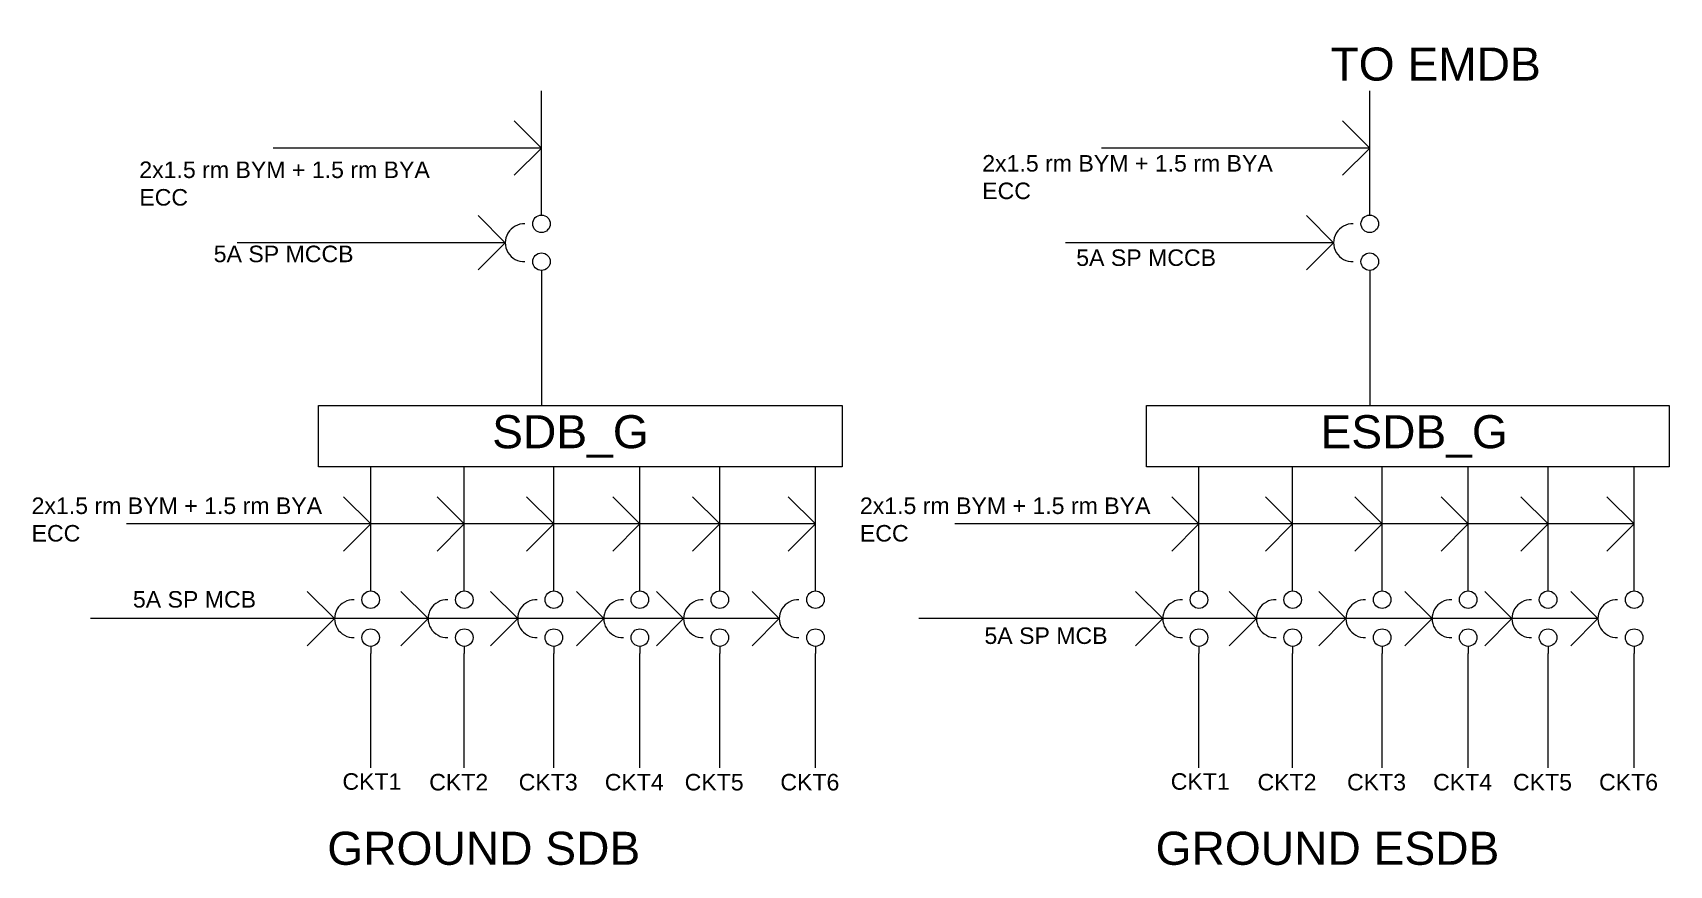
# Model space of a CAD drawing. Header units: inches. Extents: x 854 to 9021, y 140 to 10575.
# Drawn here: x 5784 to 6972, y 1896 to 2500 of the extents above; entities that cross this region are included whole.
import ezdxf

# ---------------------------------------------------------------- set-up
doc = ezdxf.new("R2010")
doc.units = ezdxf.units.IN
doc.header["$MEASUREMENT"] = 0
doc.layers.add('6.Circuits', color=250, linetype='Continuous', lineweight=15)
doc.styles.add('Text 1', font='arial.ttf', dxfattribs={"height": 6})

msp = doc.modelspace()

# ---------------------------------------------------------------- texts
at = {"layer": '6.Circuits', "attachment_point": 1, "style": 'Text 1'}
for s, width, heights, insert, char_height in [('{\\fArial Baltic|b0|i0|c186|p34;TO EMDB}', 164.9721584, [55.58215], (6726, 2489.5), 24), ('{\\fArial Baltic|b0|i0|c186|p34;2x1.5 rm BYM + 1.5 rm BYA} ECC', 234.9454297, [37.98024], (5860.97059, 2406.719), 12), ('{\\fArial Baltic|b0|i0|c186|p34;2x1.5 rm BYM + 1.5 rm BYA} ECC', 234.9454297, [37.98024], (6473.08226, 2411.42159), 12), ('{\\fArial Baltic|b0|i0|c186|p34;5A SP M}C{\\fArial Baltic|b0|i0|c186|p34;CB}', 234.9454297, [37.98024], (5915.01307, 2345.62523), 12), ('{\\fArial Baltic|b0|i0|c186|p34;5A SP M}C{\\fArial Baltic|b0|i0|c186|p34;CB}', 234.9454297, [37.98024], (6541.35324, 2342.89981), 12), ('{\\fArial Baltic|b0|i0|c186|p34;SDB}_G', 14.5, [0], (6117.25, 2222.5), 24), ('{\\fArial Baltic|b0|i0|c186|p34;ESDB}_G', 14.5, [0], (6718.75, 2222.5), 24), ('{\\fArial Baltic|b0|i0|c186|p34;2x1.5 rm BYM + 1.5 rm BYA} ECC', 234.9454297, [37.98024], (5782.75, 2162.75), 12), ('{\\fArial Baltic|b0|i0|c186|p34;2x1.5 rm BYM + 1.5 rm BYA} ECC', 234.9454297, [37.98024], (6384.25, 2162.75), 12), ('5A SP MCB', 234.9454297, [37.98024], (5856.34106, 2094.7774), 12), ('5A SP MCB', 234.9454297, [37.98024], (6474.6869, 2068.38179), 12), ('{\\fArial Baltic|b0|i0|c186|p34;CKT1}', 14.5, [0], (6008.5, 1962.5), 12), ('{\\fArial Baltic|b0|i0|c186|p34;CKT}2', 14.5, [0], (6071.5, 1962), 12), ('{\\fArial Baltic|b0|i0|c186|p34;CKT}3', 14.5, [0], (6136.5, 1962), 12), ('{\\fArial Baltic|b0|i0|c186|p34;CKT}4', 14.5, [0], (6199, 1962), 12), ('{\\fArial Baltic|b0|i0|c186|p34;CKT}5', 14.5, [0], (6257, 1962), 12), ('{\\fArial Baltic|b0|i0|c186|p34;CKT}6', 14.5, [0], (6326.5, 1962), 12), ('{\\fArial Baltic|b0|i0|c186|p34;CKT1}', 14.5, [0], (6610, 1962.5), 12), ('{\\fArial Baltic|b0|i0|c186|p34;CKT}2', 14.5, [0], (6673, 1962), 12), ('{\\fArial Baltic|b0|i0|c186|p34;CKT}3', 14.5, [0], (6738, 1962), 12), ('{\\fArial Baltic|b0|i0|c186|p34;CKT}4', 14.5, [0], (6800.5, 1962), 12), ('{\\fArial Baltic|b0|i0|c186|p34;CKT}5', 14.5, [0], (6858.5, 1962), 12), ('{\\fArial Baltic|b0|i0|c186|p34;CKT}6', 14.5, [0], (6921, 1962), 12), ('GROUND{\\fArial Baltic|b0|i0|c186|p34; SDB}', 331.0446353, [56.99717], (5997.5, 1920), 24), ('GROUND{\\fArial Baltic|b0|i0|c186|p34; ESDB}', 331.0446353, [56.99717], (6599, 1920), 24)]:
    msp.add_mtext_dynamic_manual_height_columns(s, width=width, gutter_width=30, heights=heights, dxfattribs=dict(at, insert=insert, char_height=char_height))

# ---------------------------------------------------------------- linework, layer by layer
at = {"layer": '6.Circuits'}
for p, q in [((6153, 2375), (6153, 2458)), ((6754.5, 2375), (6754.5, 2458)), ((6153, 2416.5), (6133.25476, 2436.24524)), ((6754.5, 2416.5), (6734.75476, 2436.24524)), ((6153, 2416.5), (5958.25953, 2416.5)), ((6153, 2416.5), (6133.25476, 2396.75476)), ((6754.5, 2416.5), (6559.75953, 2416.5)), ((6754.5, 2416.5), (6734.75476, 2396.75476)), ((6126.74047, 2347.75), (6106.99524, 2367.49524)), ((6153, 2367.86396), (6153, 2375)), ((6728.24047, 2347.75), (6708.49524, 2367.49524)), ((6754.5, 2367.86396), (6754.5, 2375)), ((6126.74047, 2347.75), (5932, 2347.75)), ((6126.74047, 2347.75), (6106.99524, 2328.00476)), ((6728.24047, 2347.75), (6533.5, 2347.75)), ((6728.24047, 2347.75), (6708.49524, 2328.00476)), ((6153, 2327.63604), (6153, 2322.5)), ((6153, 2322.5), (6153, 2229.5)), ((6754.5, 2327.63604), (6754.5, 2322.5)), ((6754.5, 2322.5), (6754.5, 2229.5)), ((6029, 2102), (6029, 2185)), ((6097, 2102), (6097, 2185)), ((6162, 2102), (6162, 2185)), ((6224.5, 2102), (6224.5, 2185)), ((6282.5, 2102), (6282.5, 2185)), ((6352, 2102), (6352, 2185)), ((6630.5, 2102), (6630.5, 2185)), ((6698.5, 2102), (6698.5, 2185)), ((6763.5, 2102), (6763.5, 2185)), ((6826, 2102), (6826, 2185)), ((6884, 2102), (6884, 2185)), ((6946.5, 2102), (6946.5, 2185)), ((6029, 2143.5), (6009.25476, 2163.24524)), ((6097, 2143.5), (6077.25476, 2163.24524)), ((6162, 2143.5), (6142.25476, 2163.24524)), ((6224.5, 2143.5), (6204.75476, 2163.24524)), ((6282.5, 2143.5), (6262.75476, 2163.24524)), ((6352, 2143.5), (6332.25476, 2163.24524)), ((6630.5, 2143.5), (6610.75476, 2163.24524)), ((6698.5, 2143.5), (6678.75476, 2163.24524)), ((6763.5, 2143.5), (6743.75476, 2163.24524)), ((6826, 2143.5), (6806.25476, 2163.24524)), ((6884, 2143.5), (6864.25476, 2163.24524)), ((6946.5, 2143.5), (6926.75476, 2163.24524)), ((6029, 2143.5), (5851.75953, 2143.5)), ((6029, 2143.5), (6009.25476, 2123.75476)), ((6352, 2143.5), (6029, 2143.5)), ((6097, 2143.5), (6077.25476, 2123.75476)), ((6162, 2143.5), (6142.25476, 2123.75476)), ((6224.5, 2143.5), (6204.75476, 2123.75476)), ((6282.5, 2143.5), (6262.75476, 2123.75476)), ((6352, 2143.5), (6332.25476, 2123.75476)), ((6630.5, 2143.5), (6453.25953, 2143.5)), ((6630.5, 2143.5), (6610.75476, 2123.75476)), ((6946.5, 2143.5), (6630.5, 2143.5)), ((6698.5, 2143.5), (6678.75476, 2123.75476)), ((6763.5, 2143.5), (6743.75476, 2123.75476)), ((6826, 2143.5), (6806.25476, 2123.75476)), ((6884, 2143.5), (6864.25476, 2123.75476)), ((6946.5, 2143.5), (6926.75476, 2123.75476)), ((6002.74047, 2074.75), (5982.99524, 2094.49524)), ((6029, 2094.86396), (6029, 2102)), ((6070.74047, 2074.75), (6050.99524, 2094.49524)), ((6097, 2094.86396), (6097, 2102)), ((6135.74047, 2074.75), (6115.99524, 2094.49524)), ((6162, 2094.86396), (6162, 2102)), ((6198.24047, 2074.75), (6178.49524, 2094.49524)), ((6224.5, 2094.86396), (6224.5, 2102)), ((6256.24047, 2074.75), (6236.49524, 2094.49524)), ((6282.5, 2094.86396), (6282.5, 2102)), ((6325.74047, 2074.75), (6305.99524, 2094.49524)), ((6352, 2094.86396), (6352, 2102)), ((6604.24047, 2074.75), (6584.49524, 2094.49524)), ((6630.5, 2094.86396), (6630.5, 2102)), ((6672.24047, 2074.75), (6652.49524, 2094.49524)), ((6698.5, 2094.86396), (6698.5, 2102)), ((6737.24047, 2074.75), (6717.49524, 2094.49524)), ((6763.5, 2094.86396), (6763.5, 2102)), ((6799.74047, 2074.75), (6779.99524, 2094.49524)), ((6826, 2094.86396), (6826, 2102)), ((6857.74047, 2074.75), (6837.99524, 2094.49524)), ((6884, 2094.86396), (6884, 2102)), ((6920.24047, 2074.75), (6900.49524, 2094.49524)), ((6946.5, 2094.86396), (6946.5, 2102)), ((6002.74047, 2074.75), (5825.5, 2074.75)), ((6002.74047, 2074.75), (5982.99524, 2055.00476)), ((6325.74047, 2074.75), (6002.74047, 2074.75)), ((6070.74047, 2074.75), (6050.99524, 2055.00476)), ((6135.74047, 2074.75), (6115.99524, 2055.00476)), ((6198.24047, 2074.75), (6178.49524, 2055.00476)), ((6256.24047, 2074.75), (6236.49524, 2055.00476)), ((6325.74047, 2074.75), (6305.99524, 2055.00476)), ((6604.24047, 2074.75), (6427, 2074.75)), ((6604.24047, 2074.75), (6584.49524, 2055.00476)), ((6920.24047, 2074.75), (6604.24047, 2074.75)), ((6672.24047, 2074.75), (6652.49524, 2055.00476)), ((6737.24047, 2074.75), (6717.49524, 2055.00476)), ((6799.74047, 2074.75), (6779.99524, 2055.00476)), ((6857.74047, 2074.75), (6837.99524, 2055.00476)), ((6920.24047, 2074.75), (6900.49524, 2055.00476)), ((6029, 2054.63604), (6029, 2049.5)), ((6029, 1966.5), (6029, 2049.5)), ((6097, 2054.63604), (6097, 2049.5)), ((6097, 1966.5), (6097, 2049.5)), ((6162, 2054.63604), (6162, 2049.5)), ((6162, 1966.5), (6162, 2049.5)), ((6224.5, 2054.63604), (6224.5, 2049.5)), ((6224.5, 1966.5), (6224.5, 2049.5)), ((6282.5, 2054.63604), (6282.5, 2049.5)), ((6282.5, 1966.5), (6282.5, 2049.5)), ((6352, 2054.63604), (6352, 2049.5)), ((6352, 1966.5), (6352, 2049.5)), ((6630.5, 2054.63604), (6630.5, 2049.5)), ((6630.5, 1966.5), (6630.5, 2049.5)), ((6698.5, 2054.63604), (6698.5, 2049.5)), ((6698.5, 1966.5), (6698.5, 2049.5)), ((6763.5, 2054.63604), (6763.5, 2049.5)), ((6763.5, 1966.5), (6763.5, 2049.5)), ((6826, 2054.63604), (6826, 2049.5)), ((6826, 1966.5), (6826, 2049.5)), ((6884, 2054.63604), (6884, 2049.5)), ((6884, 1966.5), (6884, 2049.5)), ((6946.5, 2054.63604), (6946.5, 2049.5)), ((6946.5, 1966.5), (6946.5, 2049.5))]:
    msp.add_line(p, q, dxfattribs=at)
for points in [[(5991, 2229.5), (6371.5, 2229.5), (6371.5, 2185), (5991, 2185)], [(6592.5, 2229.5), (6972, 2229.5), (6972, 2185), (6592.5, 2185)]]:
    msp.add_lwpolyline(points, close=True, dxfattribs=at)
for centre in [(6153, 2361.5), (6754.5, 2361.5), (6153, 2334), (6754.5, 2334), (6029, 2088.5), (6097, 2088.5), (6162, 2088.5), (6224.5, 2088.5), (6282.5, 2088.5), (6352, 2088.5), (6630.5, 2088.5), (6698.5, 2088.5), (6763.5, 2088.5), (6826, 2088.5), (6884, 2088.5), (6946.5, 2088.5), (6029, 2061), (6097, 2061), (6162, 2061), (6224.5, 2061), (6282.5, 2061), (6352, 2061), (6630.5, 2061), (6698.5, 2061), (6763.5, 2061), (6826, 2061), (6884, 2061), (6946.5, 2061)]:
    msp.add_circle(centre, 6.36396, dxfattribs=at)
for centre in [(6140.5, 2347.75), (6742, 2347.75), (6016.5, 2074.75), (6084.5, 2074.75), (6149.5, 2074.75), (6212, 2074.75), (6270, 2074.75), (6339.5, 2074.75), (6618, 2074.75), (6686, 2074.75), (6751, 2074.75), (6813.5, 2074.75), (6871.5, 2074.75), (6934, 2074.75)]:
    msp.add_arc(centre, 13.75953, 87.86789506, 272.13210494, dxfattribs=at)

msp.set_redraw_order([(e.dxf.handle, doc.entitydb.next_handle()) for e in msp.query("TEXT MTEXT ATTDEF DIMENSION ARC_DIMENSION")])  # texts and dimensions are drawn at this point

doc.saveas('drawing.dxf')
